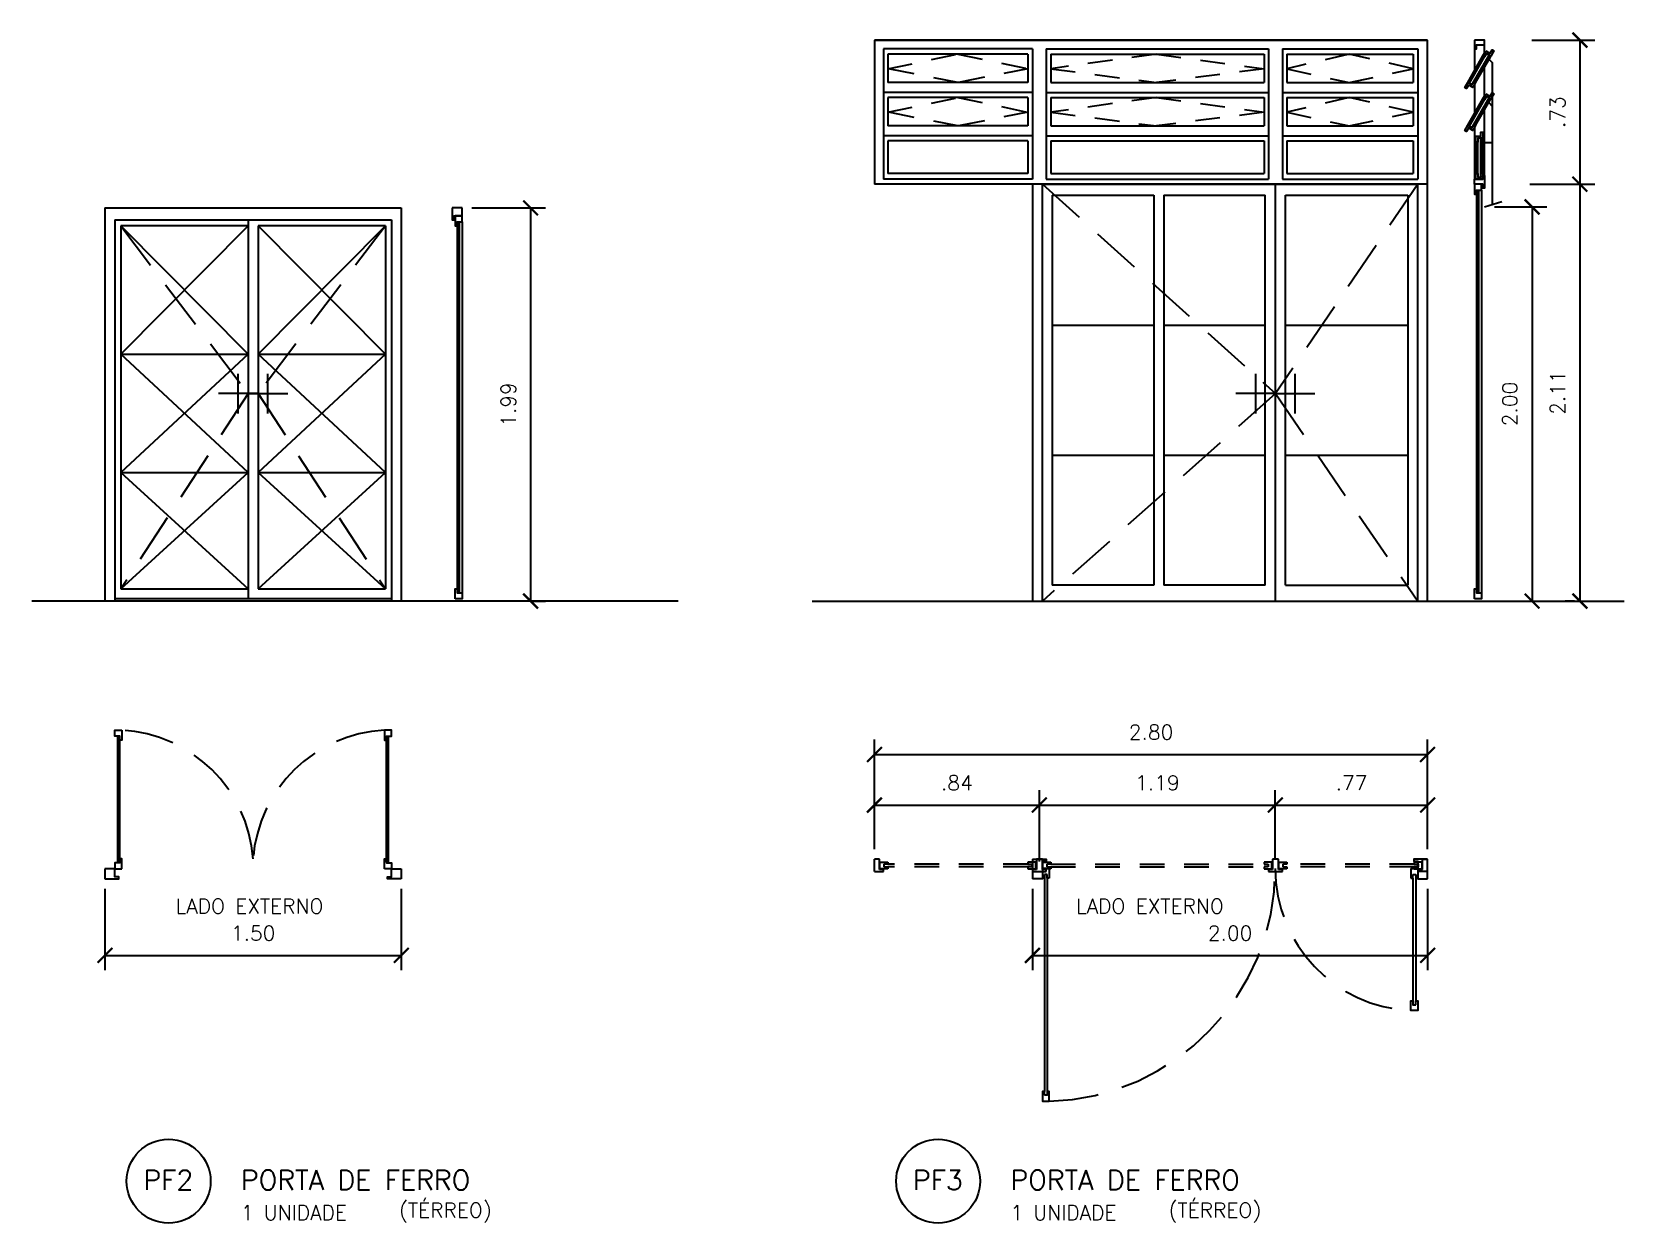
# Model space of a CAD drawing. Header units: millimetres. Extents: x 193 to 586, y 108 to 133.
# Drawn here: x 347.54 to 355.6, y 126.01 to 132.04 of the extents above; entities that cross this region are included whole.
import ezdxf

# ---------------------------------------------------------------- set-up
doc = ezdxf.new("R2010")
doc.units = ezdxf.units.MM
doc.linetypes.add('HIDDEN', pattern=[0.375, 0.25, -0.125])
for name, color, linetype in [('CAIX', 2, 'Continuous'), ('CAIXN', 7, 'Continuous'), ('COTAS', 1, 'Continuous'), ('LPROJ', 7, 'HIDDEN'), ('LVISTA01', 8, 'Continuous'), ('LVISTA02', 1, 'Continuous'), ('NOTAS', 2, 'Continuous'), ('REVEST', 2, 'Continuous')]:
    doc.layers.add(name, color=color, linetype=linetype)
doc.styles.add('100-50', font='romans.shx', dxfattribs={"height": 0.125})
doc.styles.add('60-50', font='romans.shx', dxfattribs={"height": 0.075})
doc.dimstyles.new('50', dxfattribs={"dimtxt": 0.1, "dimasz": 2.5, "dimexe": 1.25, "dimexo": 0.625, "dimgap": 0.075, "dimtad": 1, "dimzin": 0, "dimdsep": 46, "dimtxsty": '60-50', "dimcen": 2.5, "dimclrt": 3, "dimadec": 0, "dimazin": 0, "dimtfac": 1, "dimtmove": 0, "dimatfit": 3, "dimfxl": 1, "dimarcsym": 0})

msp = doc.modelspace()

# ---------------------------------------------------------------- texts
at = {"layer": 'CAIXN', "ltscale": 0.5, "char_height": 0.075, "style": '60-50'}
for s, insert, attachment_point in [('LADO EXTERNO', (348.6447, 127.6152), 5), ('LADO EXTERNO', (353.2027, 127.6152), 5), ('1 UNIDADE', (348.6014, 126.0635), 4), ('(TÉRREO)', (349.4019, 126.0635), 4), ('1 UNIDADE', (352.4966, 126.0635), 4), ('(TÉRREO)', (353.2972, 126.0635), 4)]:
    msp.add_mtext(s, dxfattribs=dict(at, insert=insert, attachment_point=attachment_point))
at = {"layer": 'CAIXN', "color": 2, "ltscale": 0.5, "char_height": 0.1, "style": '100-50'}
for s, insert, attachment_point in [('PF2', (348.2344, 126.2285), 5), ('PORTA DE FERRO', (348.6015, 126.2285), 4), ('PF3', (352.1297, 126.2285), 5), ('PORTA DE FERRO', (352.4968, 126.2285), 4)]:
    msp.add_mtext(s, dxfattribs=dict(at, insert=insert, attachment_point=attachment_point))

# ---------------------------------------------------------------- blocks, each defined once
blk = doc.blocks.new('_ARCHTICK')
at = {"color": 0, "linetype": 'ByBlock', "const_width": 0.15}
blk.add_lwpolyline([(-0.5, -0.5), (0.5, 0.5)], dxfattribs=at)
blk = doc.blocks.new('*D181')
at = {"color": 0, "linetype": 'ByBlock'}
for p, q in [((231.4666, 233.9399), (231.8381, 233.9399)), ((231.7631, 233.9399), (231.7631, 231.9498)), ((231.7752, 231.9498), (231.8381, 231.9498))]:
    blk.add_line(p, q, dxfattribs=at)
at = {"layer": 'DEFPOINTS', "color": 0, "linetype": 'ByBlock'}
for p in [(231.4166, 233.9399), (231.7252, 231.9498), (231.7631, 231.9498)]:
    blk.add_point(p, dxfattribs=at)
at = {"color": 0, "linetype": 'ByBlock', "xscale": 0.075, "yscale": 0.075, "zscale": 0.075}
for p, rotation in [((231.7631, 233.9399), 90), ((231.7631, 231.9498), 270)]:
    blk.add_blockref('_ARCHTICK', p, dxfattribs=dict(at, rotation=rotation))
at = {"color": 3, "linetype": 'ByBlock', "insert": (231.6506, 232.9448), "char_height": 0.075, "attachment_point": 5, "rotation": 90, "style": '60-50'}
blk.add_mtext('1.99', dxfattribs=at)
blk = doc.blocks.new('*D182')
at = {"color": 0, "linetype": 'ByBlock'}
for p, q in [((232.7964, 230.4937), (232.7964, 230.081)), ((234.2964, 230.4937), (234.2964, 230.081)), ((232.7964, 230.156), (234.2964, 230.156))]:
    blk.add_line(p, q, dxfattribs=at)
at = {"layer": 'DEFPOINTS', "color": 0, "linetype": 'ByBlock'}
for p in [(232.7964, 230.5437), (234.2964, 230.5437), (234.2964, 230.156)]:
    blk.add_point(p, dxfattribs=at)
at = {"color": 0, "linetype": 'ByBlock', "xscale": 0.075, "yscale": 0.075, "zscale": 0.075, "rotation": 180}
blk.add_blockref('_ARCHTICK', (232.7964, 230.156), dxfattribs=at)
at = {"color": 0, "linetype": 'ByBlock', "xscale": 0.075, "yscale": 0.075, "zscale": 0.075}
blk.add_blockref('_ARCHTICK', (234.2964, 230.156), dxfattribs=at)
at = {"color": 3, "linetype": 'ByBlock', "insert": (233.5464, 230.2685), "char_height": 0.075, "attachment_point": 5, "style": '60-50'}
blk.add_mtext('1.50', dxfattribs=at)
blk = doc.blocks.new('*D183')
at = {"color": 0, "linetype": 'ByBlock'}
for p, q in [((239.1513, 234.7898), (239.4703, 234.7898)), ((239.3953, 234.7898), (239.3953, 234.0599)), ((239.1424, 234.0599), (239.4703, 234.0599))]:
    blk.add_line(p, q, dxfattribs=at)
at = {"layer": 'DEFPOINTS', "color": 0, "linetype": 'ByBlock'}
for p in [(239.1013, 234.7898), (239.0924, 234.0599), (239.3953, 234.0599)]:
    blk.add_point(p, dxfattribs=at)
at = {"color": 0, "linetype": 'ByBlock', "xscale": 0.075, "yscale": 0.075, "zscale": 0.075}
for p, rotation in [((239.3953, 234.7898), 90), ((239.3953, 234.0599), 270)]:
    blk.add_blockref('_ARCHTICK', p, dxfattribs=dict(at, rotation=rotation))
at = {"color": 3, "linetype": 'ByBlock', "insert": (239.2828, 234.4249), "char_height": 0.075, "attachment_point": 5, "rotation": 90, "style": '60-50'}
blk.add_mtext('.73', dxfattribs=at)
blk = doc.blocks.new('*D184')
at = {"color": 0, "linetype": 'ByBlock'}
for p, q in [((239.3953, 234.0599), (239.3953, 231.9498)), ((239.3679, 231.9498), (239.3203, 231.9498))]:
    blk.add_line(p, q, dxfattribs=at)
at = {"layer": 'DEFPOINTS', "color": 0, "linetype": 'ByBlock'}
for p in [(239.0924, 234.0599), (239.3953, 231.9498), (239.4179, 231.9498)]:
    blk.add_point(p, dxfattribs=at)
at = {"color": 0, "linetype": 'ByBlock', "xscale": 0.075, "yscale": 0.075, "zscale": 0.075}
for p, rotation in [((239.3953, 234.0599), 90), ((239.3953, 231.9498), 270)]:
    blk.add_blockref('_ARCHTICK', p, dxfattribs=dict(at, rotation=rotation))
at = {"color": 3, "linetype": 'ByBlock', "insert": (239.2828, 233.0049), "char_height": 0.075, "attachment_point": 5, "rotation": 90, "style": '60-50'}
blk.add_mtext('2.11', dxfattribs=at)
blk = doc.blocks.new('*D185')
at = {"color": 0, "linetype": 'ByBlock'}
for p, q in [((239.1513, 233.9449), (239.4174, 233.9449)), ((239.3424, 233.9449), (239.3424, 231.9498)), ((239.2866, 231.9498), (239.4174, 231.9498))]:
    blk.add_line(p, q, dxfattribs=at)
at = {"layer": 'DEFPOINTS', "color": 0, "linetype": 'ByBlock'}
for p in [(239.1013, 233.9449), (239.2366, 231.9498), (239.3424, 231.9498)]:
    blk.add_point(p, dxfattribs=at)
at = {"color": 0, "linetype": 'ByBlock', "xscale": 0.075, "yscale": 0.075, "zscale": 0.075}
for p, rotation in [((239.3424, 233.9449), 90), ((239.3424, 231.9498), 270)]:
    blk.add_blockref('_ARCHTICK', p, dxfattribs=dict(at, rotation=rotation))
at = {"color": 3, "linetype": 'ByBlock', "insert": (239.2299, 232.9474), "char_height": 0.075, "attachment_point": 5, "rotation": 90, "style": '60-50'}
blk.add_mtext('2.00', dxfattribs=at)
blk = doc.blocks.new('*D186')
at = {"color": 0, "linetype": 'ByBlock'}
for p, q in [((236.8132, 230.4937), (236.8132, 230.081)), ((238.8132, 230.4937), (238.8132, 230.081)), ((236.8132, 230.156), (238.8132, 230.156))]:
    blk.add_line(p, q, dxfattribs=at)
at = {"layer": 'DEFPOINTS', "color": 0, "linetype": 'ByBlock'}
for p in [(236.8132, 230.5437), (238.8132, 230.5437), (238.8132, 230.156)]:
    blk.add_point(p, dxfattribs=at)
at = {"color": 0, "linetype": 'ByBlock', "xscale": 0.075, "yscale": 0.075, "zscale": 0.075, "rotation": 180}
blk.add_blockref('_ARCHTICK', (236.8132, 230.156), dxfattribs=at)
at = {"color": 0, "linetype": 'ByBlock', "xscale": 0.075, "yscale": 0.075, "zscale": 0.075}
blk.add_blockref('_ARCHTICK', (238.8132, 230.156), dxfattribs=at)
at = {"color": 3, "linetype": 'ByBlock', "insert": (237.8132, 230.2685), "char_height": 0.075, "attachment_point": 5, "style": '60-50'}
blk.add_mtext('2.00', dxfattribs=at)
blk = doc.blocks.new('*D187')
at = {"color": 0, "linetype": 'ByBlock'}
for p, q in [((236.0132, 230.6937), (236.0132, 230.9923)), ((236.8482, 230.631), (236.8482, 230.9923)), ((236.0132, 230.9173), (236.8482, 230.9173))]:
    blk.add_line(p, q, dxfattribs=at)
at = {"layer": 'DEFPOINTS', "color": 0, "linetype": 'ByBlock'}
for p in [(236.8482, 230.9173), (236.0132, 230.6437), (236.8482, 230.581)]:
    blk.add_point(p, dxfattribs=at)
at = {"color": 0, "linetype": 'ByBlock', "xscale": 0.075, "yscale": 0.075, "zscale": 0.075, "rotation": 180}
blk.add_blockref('_ARCHTICK', (236.0132, 230.9173), dxfattribs=at)
at = {"color": 0, "linetype": 'ByBlock', "xscale": 0.075, "yscale": 0.075, "zscale": 0.075}
blk.add_blockref('_ARCHTICK', (236.8482, 230.9173), dxfattribs=at)
at = {"color": 3, "linetype": 'ByBlock', "insert": (236.4307, 231.0298), "char_height": 0.075, "attachment_point": 5, "style": '60-50'}
blk.add_mtext('.84', dxfattribs=at)
blk = doc.blocks.new('*D188')
at = {"color": 0, "linetype": 'ByBlock'}
for p, q in [((238.0423, 230.6462), (238.0423, 230.9923)), ((236.8482, 230.9173), (238.0423, 230.9173))]:
    blk.add_line(p, q, dxfattribs=at)
at = {"layer": 'DEFPOINTS', "color": 0, "linetype": 'ByBlock'}
for p in [(238.0423, 230.9173), (236.8482, 230.581), (238.0423, 230.5962)]:
    blk.add_point(p, dxfattribs=at)
at = {"color": 0, "linetype": 'ByBlock', "xscale": 0.075, "yscale": 0.075, "zscale": 0.075, "rotation": 180}
blk.add_blockref('_ARCHTICK', (236.8482, 230.9173), dxfattribs=at)
at = {"color": 0, "linetype": 'ByBlock', "xscale": 0.075, "yscale": 0.075, "zscale": 0.075}
blk.add_blockref('_ARCHTICK', (238.0423, 230.9173), dxfattribs=at)
at = {"color": 3, "linetype": 'ByBlock', "insert": (237.4453, 231.0298), "char_height": 0.075, "attachment_point": 5, "style": '60-50'}
blk.add_mtext('1.19', dxfattribs=at)
blk = doc.blocks.new('*D189')
at = {"color": 0, "linetype": 'ByBlock'}
for p, q in [((238.8132, 230.6937), (238.8132, 230.9923)), ((238.0423, 230.9173), (238.8132, 230.9173))]:
    blk.add_line(p, q, dxfattribs=at)
at = {"layer": 'DEFPOINTS', "color": 0, "linetype": 'ByBlock'}
for p in [(238.8132, 230.9173), (238.8132, 230.6437), (238.0423, 230.5962)]:
    blk.add_point(p, dxfattribs=at)
at = {"color": 0, "linetype": 'ByBlock', "xscale": 0.075, "yscale": 0.075, "zscale": 0.075, "rotation": 180}
blk.add_blockref('_ARCHTICK', (238.0423, 230.9173), dxfattribs=at)
at = {"color": 0, "linetype": 'ByBlock', "xscale": 0.075, "yscale": 0.075, "zscale": 0.075}
blk.add_blockref('_ARCHTICK', (238.8132, 230.9173), dxfattribs=at)
at = {"color": 3, "linetype": 'ByBlock', "insert": (238.4278, 231.0298), "char_height": 0.075, "attachment_point": 5, "style": '60-50'}
blk.add_mtext('.77', dxfattribs=at)
blk = doc.blocks.new('*D190')
at = {"color": 0, "linetype": 'ByBlock'}
for p, q in [((236.0132, 230.9673), (236.0132, 231.2482)), ((238.8132, 230.9673), (238.8132, 231.2482)), ((236.0132, 231.1732), (238.8132, 231.1732))]:
    blk.add_line(p, q, dxfattribs=at)
at = {"layer": 'DEFPOINTS', "color": 0, "linetype": 'ByBlock'}
for p in [(238.8132, 231.1732), (236.0132, 230.9173), (238.8132, 230.9173)]:
    blk.add_point(p, dxfattribs=at)
at = {"color": 0, "linetype": 'ByBlock', "xscale": 0.075, "yscale": 0.075, "zscale": 0.075, "rotation": 180}
blk.add_blockref('_ARCHTICK', (236.0132, 231.1732), dxfattribs=at)
at = {"color": 0, "linetype": 'ByBlock', "xscale": 0.075, "yscale": 0.075, "zscale": 0.075}
blk.add_blockref('_ARCHTICK', (238.8132, 231.1732), dxfattribs=at)
at = {"color": 3, "linetype": 'ByBlock', "insert": (237.4132, 231.2857), "char_height": 0.075, "attachment_point": 5, "style": '60-50'}
blk.add_mtext('2.80', dxfattribs=at)

# ---------------------------------------------------------------- dimensions: what is measured, and where the dimension line sits
at = {"layer": 'COTAS'}
for base, p1, p2, override, picture, middle, set_off in [((355.3797, 131.2697), (355.0858, 131.9996), (355.0768, 131.2697), {"dimasz": 0.075, "dimexe": 0.075, "dimexo": 0.05, "dimzin": 4, "dimblk1": 'ARCHTICK', "dimblk2": 'ARCHTICK', "dimsah": 1, "dimtmove": 2}, '*D183', (355.2672, 131.6347), (115.9844, -102.7902)), ((355.3797, 129.1596), (355.0768, 131.2697), (355.4024, 129.1596), {"dimasz": 0.075, "dimexe": 0.075, "dimexo": 0.05, "dimzin": 4, "dimblk1": 'ARCHTICK', "dimblk2": 'ARCHTICK', "dimsah": 1, "dimse1": 1, "dimtmove": 2}, '*D184', (355.2672, 130.2147), (115.9844, -102.7902)), ((350.0679, 129.1596), (349.7213, 131.1496), (350.0299, 129.1596), {"dimasz": 0.075, "dimexe": 0.075, "dimexo": 0.05, "dimzin": 4, "dimblk1": 'ARCHTICK', "dimblk2": 'ARCHTICK', "dimsah": 1, "dimtmove": 2}, '*D181', (349.9554, 130.1546), (118.3047, -102.7902)), ((355.1378, 129.1596), (354.8968, 131.1547), (355.032, 129.1596), {"dimasz": 0.075, "dimexe": 0.075, "dimexo": 0.05, "dimzin": 4, "dimblk1": 'ARCHTICK', "dimblk2": 'ARCHTICK', "dimsah": 1, "dimtmove": 2}, '*D185', (355.0253, 130.1572), (115.7955, -102.7902))]:
    dim = msp.add_linear_dim(base=base, p1=p1, p2=p2, angle=90, dimstyle='50', override=override, dxfattribs=at)
    dim.commit()
    dim.dimension.update_dxf_attribs({"geometry": picture, "text_midpoint": middle, "insert": set_off})
for base, p1, p2, override, picture, middle, set_off in [((354.6086, 128.383), (351.8086, 128.1271), (354.6086, 128.1271), {"dimasz": 0.075, "dimexe": 0.075, "dimexo": 0.05, "dimzin": 4, "dimblk1": 'ARCHTICK', "dimblk2": 'ARCHTICK', "dimsah": 1, "dimtmove": 2}, '*D190', (353.2086, 128.4955), (115.7955, -102.7902)), ((352.643648547, 128.1270717985), (351.808648547, 127.8534803454), (352.643648547, 127.7907758538), {"dimasz": 0.075, "dimexe": 0.075, "dimexo": 0.05, "dimzin": 4, "dimblk1": 'ARCHTICK', "dimblk2": 'ARCHTICK', "dimsah": 1, "dimtmove": 2}, '*D187', (352.226148547, 128.2395717985), (115.7954642319, -102.7902161442)), ((353.8378, 128.1271), (352.6436, 127.7908), (353.8378, 127.806), {"dimasz": 0.075, "dimexe": 0.075, "dimexo": 0.05, "dimzin": 4, "dimblk1": 'ARCHTICK', "dimblk2": 'ARCHTICK', "dimsah": 1, "dimse1": 1, "dimtmove": 2}, '*D188', (353.2407, 128.2396), (115.7955, -102.7902)), ((354.6086, 128.1271), (353.8378, 127.806), (354.6086, 127.8535), {"dimasz": 0.075, "dimexe": 0.075, "dimexo": 0.05, "dimzin": 4, "dimblk1": 'ARCHTICK', "dimblk2": 'ARCHTICK', "dimsah": 1, "dimse1": 1, "dimtmove": 2}, '*D189', (354.2232, 128.2396), (115.7955, -102.7902)), ((354.6086, 127.3658), (352.6086, 127.7535), (354.6086, 127.7535), {"dimasz": 0.075, "dimexe": 0.075, "dimexo": 0.05, "dimzin": 4, "dimblk1": 'ARCHTICK', "dimblk2": 'ARCHTICK', "dimsah": 1, "dimtmove": 2}, '*D186', (353.6086, 127.4783), (115.7955, -102.7902))]:
    dim = msp.add_linear_dim(base=base, p1=p1, p2=p2, dimstyle='50', override=override, dxfattribs=at)
    dim.commit()
    dim.dimension.update_dxf_attribs({"geometry": picture, "text_midpoint": middle, "insert": set_off})
dim = msp.add_aligned_dim(p1=(347.9134, 127.7535), p2=(349.4134, 127.7535), distance=-0.3877, dimstyle='50', override={"dimasz": 0.075, "dimexe": 0.075, "dimexo": 0.05, "dimzin": 4, "dimblk1": 'ARCHTICK', "dimblk2": 'ARCHTICK', "dimsah": 1, "dimtmove": 2}, dxfattribs=at)
dim.commit()
dim.dimension.update_dxf_attribs({"geometry": '*D182', "text_midpoint": (348.6634, 127.4783), "insert": (115.117, -102.7902)})

# ---------------------------------------------------------------- linework, layer by layer
at = {"layer": 'CAIX', "color": 1}
for p, q in [((354.8117, 131.7855), (354.8887, 131.9189)), ((354.852, 131.7853), (354.929, 131.9187)), ((354.8117, 131.568), (354.8887, 131.7014)), ((354.852, 131.5678), (354.929, 131.7013)), ((354.8528, 131.3247), (354.8528, 131.483)), ((354.8878, 131.3247), (354.8878, 131.503))]:
    msp.add_line(p, q, dxfattribs=at)
at = {"layer": 'CAIX'}
for p, q in [((354.8203, 131.7805), (354.8973, 131.9139)), ((354.8433, 131.7903), (354.9203, 131.9237)), ((354.9194, 131.902), (354.9362, 131.8852)), ((354.9362, 131.8852), (354.9362, 131.7317)), ((354.9362, 131.7137), (354.9362, 131.1667)), ((354.8203, 131.563), (354.8973, 131.6964)), ((354.8433, 131.5728), (354.9203, 131.7063)), ((354.9184, 131.683), (354.9362, 131.6652)), ((354.8628, 131.3247), (354.8628, 131.483)), ((354.8778, 131.3247), (354.8778, 131.503)), ((354.8878, 131.4809), (354.9362, 131.4809)), ((354.8558, 131.2372), (354.8558, 129.2209)), ((354.8658, 131.2397), (354.8658, 129.2009)), ((349.7213, 131.1496), (349.6703, 131.1496)), ((354.8968, 131.1547), (354.9851, 131.1817)), ((349.6963, 131.0771), (349.6963, 129.2209)), ((349.7063, 131.0796), (349.7063, 129.2009)), ((347.9784, 127.8345), (347.9784, 128.4754)), ((347.9884, 127.837), (347.9884, 128.4554)), ((349.3384, 127.837), (349.3384, 128.4554)), ((349.3484, 127.8345), (349.3484, 128.4754)), ((352.6086, 127.8535), (352.6086, 127.7535)), ((352.6586, 127.806), (352.6586, 127.841)), ((354.5586, 127.806), (354.5586, 127.841)), ((354.6086, 127.7535), (354.6086, 127.8535)), ((347.9134, 127.8045), (347.9134, 127.7535)), ((349.4134, 127.8045), (349.4134, 127.7535)), ((352.6936, 127.806), (352.6586, 127.806)), ((352.6686, 127.776), (352.6686, 127.756)), ((352.6836, 127.776), (352.6686, 127.776)), ((352.6836, 127.756), (352.6836, 127.776)), ((352.6936, 127.806), (352.6936, 127.756)), ((354.5236, 127.806), (354.5236, 127.756)), ((354.5236, 127.806), (354.5586, 127.806)), ((354.5336, 127.756), (354.5336, 127.776)), ((354.5336, 127.776), (354.5486, 127.776)), ((354.5486, 127.776), (354.5486, 127.756)), ((352.6686, 127.756), (352.6586, 127.756)), ((352.6686, 127.756), (352.6686, 126.6774)), ((352.6836, 127.756), (352.6836, 126.6774)), ((352.6936, 127.756), (352.6836, 127.756)), ((354.5236, 127.756), (354.5336, 127.756)), ((354.5336, 127.756), (354.5336, 127.136)), ((354.5486, 127.756), (354.5486, 127.136)), ((354.5486, 127.756), (354.5586, 127.756))]:
    msp.add_line(p, q, dxfattribs=at)
for points in [[(354.8468, 131.9996), (354.8468, 131.9546), (354.8568, 131.9546), (354.8568, 131.9746), (354.8968, 131.9746), (354.8968, 131.9996)], [(354.8458, 131.2697), (354.8458, 131.2197), (354.8558, 131.2197), (354.8558, 131.2397), (354.8708, 131.2397), (354.8708, 131.2397), (354.8808, 131.2397), (354.8808, 131.2697)], [(349.6863, 131.1096), (349.6863, 131.0596), (349.6963, 131.0596), (349.6963, 131.0796), (349.7113, 131.0796), (349.7113, 131.0796), (349.7213, 131.0796), (349.7213, 131.1096)], [(349.6863, 129.1709), (349.6863, 129.2209), (349.6963, 129.2209), (349.6963, 129.2009), (349.7113, 129.2009), (349.7113, 129.2009), (349.7213, 129.2009), (349.7213, 129.1709)], [(354.8458, 129.1709), (354.8458, 129.2209), (354.8558, 129.2209), (354.8558, 129.2009), (354.8708, 129.2009), (354.8708, 129.2009), (354.8808, 129.2009), (354.8808, 129.1709)], [(347.9984, 128.5054), (347.9984, 128.4554), (347.9884, 128.4554), (347.9884, 128.4754), (347.9734, 128.4754), (347.9734, 128.4754), (347.9634, 128.4754), (347.9634, 128.5054)], [(349.3284, 128.5054), (349.3284, 128.4554), (349.3384, 128.4554), (349.3384, 128.4754), (349.3534, 128.4754), (349.3534, 128.4754), (349.3634, 128.4754), (349.3634, 128.5054)], [(347.9984, 127.8045), (347.9984, 127.8545), (347.9884, 127.8545), (347.9884, 127.8345), (347.9734, 127.8345), (347.9734, 127.8345), (347.9634, 127.8345), (347.9634, 127.8045)], [(349.3284, 127.8045), (349.3284, 127.8545), (349.3384, 127.8545), (349.3384, 127.8345), (349.3534, 127.8345), (349.3534, 127.8345), (349.3634, 127.8345), (349.3634, 127.8045)], [(354.5486, 127.116), (354.5486, 127.136), (354.5586, 127.136), (354.5586, 127.086), (354.5236, 127.086), (354.5236, 127.136), (354.5336, 127.136), (354.5336, 127.116)], [(352.6686, 126.6574), (352.6686, 126.6774), (352.6586, 126.6774), (352.6586, 126.6274), (352.6936, 126.6274), (352.6936, 126.6774), (352.6836, 126.6774), (352.6836, 126.6574)]]:
    msp.add_lwpolyline(points, close=True, dxfattribs=at)
for points in [[(354.9037, 131.9449), (354.9123, 131.9399), (354.9123, 131.9399), (354.9253, 131.9324), (354.9353, 131.9497), (354.944, 131.9447), (354.929, 131.9187), (354.9073, 131.9312), (354.8973, 131.9139), (354.8887, 131.9189), (354.9037, 131.9449)], [(354.8117, 131.7855), (354.8203, 131.7805), (354.8203, 131.7805), (354.8333, 131.773), (354.8433, 131.7903), (354.852, 131.7853), (354.837, 131.7593), (354.8153, 131.7718), (354.8053, 131.7545), (354.7967, 131.7595), (354.8117, 131.7855)], [(354.9037, 131.7274), (354.9123, 131.7224), (354.9123, 131.7224), (354.9253, 131.7149), (354.9353, 131.7322), (354.944, 131.7272), (354.929, 131.7013), (354.9073, 131.7138), (354.8973, 131.6964), (354.8887, 131.7014), (354.9037, 131.7274)], [(354.8117, 131.568), (354.8203, 131.563), (354.8203, 131.563), (354.8333, 131.5555), (354.8433, 131.5728), (354.852, 131.5678), (354.837, 131.5419), (354.8153, 131.5544), (354.8053, 131.537), (354.7967, 131.542), (354.8117, 131.568)], [(354.8528, 131.513), (354.8628, 131.513), (354.8628, 131.513), (354.8778, 131.513), (354.8778, 131.533), (354.8878, 131.533), (354.8878, 131.503), (354.8628, 131.503), (354.8628, 131.483), (354.8528, 131.483), (354.8528, 131.513)], [(354.8968, 131.3147), (354.8968, 131.2497), (354.8878, 131.2497), (354.8878, 131.2697), (354.8458, 131.2697), (354.8458, 131.2947), (354.8878, 131.2947), (354.8878, 131.3147), (354.8968, 131.3147)], [(354.8878, 131.3247), (354.8878, 131.2947), (354.8528, 131.2947), (354.8528, 131.3247), (354.8628, 131.3247), (354.8628, 131.3047), (354.8778, 131.3047), (354.8778, 131.3247), (354.8878, 131.3247)], [(349.6703, 131.1496), (349.6703, 131.0896), (349.6803, 131.0896), (349.6803, 131.1096), (349.7213, 131.1096), (349.7213, 131.1496)], [(352.6086, 127.8535), (352.6786, 127.8535), (352.6786, 127.8435), (352.6586, 127.8435), (352.6586, 127.7535), (352.6086, 127.7535)], [(354.6086, 127.8535), (354.5386, 127.8535), (354.5386, 127.8435), (354.5586, 127.8435), (354.5586, 127.7535), (354.6086, 127.7535)], [(347.9134, 127.7535), (347.9834, 127.7535), (347.9834, 127.7635), (347.9634, 127.7635), (347.9634, 127.8045), (347.9134, 127.8045)], [(349.4134, 127.7535), (349.3434, 127.7535), (349.3434, 127.7635), (349.3634, 127.7635), (349.3634, 127.8045), (349.4134, 127.8045)]]:
    msp.add_lwpolyline(points, dxfattribs=at)
at = {"layer": 'CAIX', "color": 8, "linetype": 'HIDDEN'}
for centre, radius, start, end in [((347.9634, 127.8045), 0.7018, 4.08559, 87.14131), ((349.3634, 127.8045), 0.7018, 92.85869, 175.91441), ((352.6586, 127.806), 1.1791, 271.70093, 360), ((354.5586, 127.806), 0.7209, 180, 267.21698)]:
    msp.add_arc(centre, radius, start, end, dxfattribs=at)
at = {"layer": 'CAIXN', "color": 8, "ltscale": 0.5}
for centre in [(348.2355, 126.2228), (352.1308, 126.2228)]:
    msp.add_circle(centre, 0.2125, dxfattribs=at)
at = {"layer": 'COTAS'}
for p, q in [((352.6086, 131.2697), (352.6086, 129.1596)), ((352.6586, 129.1596), (352.6586, 131.2697)), ((352.6586, 131.2697), (354.5586, 131.2697)), ((354.5586, 129.1596), (354.5586, 131.2697))]:
    msp.add_line(p, q, dxfattribs=at)
at = {"layer": 'LPROJ', "ltscale": 0.5}
for p, q in [((351.8764, 131.8542), (352.2311, 131.9287)), ((352.2311, 131.9287), (352.5859, 131.8542)), ((353.2361, 131.9287), (352.7014, 131.8542)), ((353.2361, 131.9287), (353.7809, 131.8542)), ((354.2111, 131.9287), (353.8964, 131.8542)), ((354.5359, 131.8542), (354.2111, 131.9287)), ((352.2311, 131.7846), (351.8764, 131.8542)), ((352.5859, 131.8542), (352.2311, 131.7846)), ((352.7014, 131.8542), (353.2361, 131.7846)), ((353.7809, 131.8542), (353.2361, 131.7846)), ((353.8964, 131.8542), (354.2111, 131.7846)), ((354.2111, 131.7846), (354.5359, 131.8542)), ((351.8764, 131.6342), (352.2311, 131.7087)), ((352.2311, 131.5646), (351.8764, 131.6342)), ((352.2311, 131.7087), (352.5859, 131.6342)), ((352.5859, 131.6342), (352.2311, 131.5646)), ((353.2361, 131.7087), (352.7014, 131.6342)), ((352.7014, 131.6342), (353.2361, 131.5646)), ((353.2361, 131.7087), (353.7809, 131.6342)), ((353.7809, 131.6342), (353.2361, 131.5646)), ((354.2111, 131.7087), (353.8964, 131.6342)), ((353.8964, 131.6342), (354.2111, 131.5646)), ((354.5359, 131.6342), (354.2111, 131.7087)), ((354.2111, 131.5646), (354.5359, 131.6342)), ((351.8086, 127.7908), (351.8086, 127.8535)), ((352.5859, 127.8283), (351.8764, 127.8283)), ((352.5859, 127.8133), (351.8764, 127.8133)), ((352.7014, 127.8283), (353.7809, 127.8283)), ((352.7014, 127.8133), (353.7809, 127.8133)), ((354.541, 127.8283), (353.8964, 127.8283)), ((354.541, 127.8133), (353.8964, 127.8133))]:
    msp.add_line(p, q, dxfattribs=at)
at = {"layer": 'LPROJ'}
for p, q in [((352.6586, 131.2697), (353.8386, 130.2096)), ((354.5586, 131.2697), (353.8386, 130.2096)), ((347.9934, 131.0594), (348.6384, 130.2096)), ((349.3334, 131.0594), (348.6884, 130.2096)), ((348.6384, 130.2096), (347.9934, 129.2209)), ((348.6884, 130.2096), (349.3334, 129.2209)), ((353.8386, 130.2096), (352.6586, 129.1596)), ((353.8386, 130.2096), (354.5586, 129.1596))]:
    msp.add_line(p, q, dxfattribs=at)
at = {"layer": 'LPROJ', "ltscale": 0.5}
for points in [[(351.8086, 127.7908), (351.8536, 127.7908), (351.8536, 127.8008), (351.8336, 127.8008), (351.8336, 127.8535), (351.8086, 127.8535)], [(352.6086, 127.8008), (352.6086, 127.7908), (352.6786, 127.7908), (352.6786, 127.8008), (352.6586, 127.8008), (352.6586, 127.8535), (352.6286, 127.8535), (352.6286, 127.8008), (352.6086, 127.8008)], [(353.8036, 127.8008), (353.8036, 127.7908), (353.8736, 127.7908), (353.8736, 127.8008), (353.8536, 127.8008), (353.8536, 127.8535), (353.8236, 127.8535), (353.8236, 127.8008), (353.8036, 127.8008)], [(354.6086, 127.7908), (354.5636, 127.7908), (354.5636, 127.8008), (354.5836, 127.8008), (354.5836, 127.8535), (354.6086, 127.8535)]]:
    msp.add_lwpolyline(points, dxfattribs=at)
for points in [[(351.8364, 127.8383), (351.8764, 127.8383), (351.8764, 127.8283), (351.8564, 127.8283), (351.8564, 127.8133), (351.8764, 127.8133), (351.8764, 127.8033), (351.8364, 127.8033)], [(352.6259, 127.8383), (352.5859, 127.8383), (352.5859, 127.8283), (352.6059, 127.8283), (352.6059, 127.8133), (352.5859, 127.8133), (352.5859, 127.8033), (352.6259, 127.8033)], [(352.6614, 127.8383), (352.7014, 127.8383), (352.7014, 127.8283), (352.6814, 127.8283), (352.6814, 127.8133), (352.7014, 127.8133), (352.7014, 127.8033), (352.6614, 127.8033)], [(353.8209, 127.8383), (353.7809, 127.8383), (353.7809, 127.8283), (353.8009, 127.8283), (353.8009, 127.8133), (353.7809, 127.8133), (353.7809, 127.8033), (353.8209, 127.8033)], [(353.8564, 127.8383), (353.8964, 127.8383), (353.8964, 127.8283), (353.8764, 127.8283), (353.8764, 127.8133), (353.8964, 127.8133), (353.8964, 127.8033), (353.8564, 127.8033)], [(354.581, 127.8383), (354.541, 127.8383), (354.541, 127.8283), (354.561, 127.8283), (354.561, 127.8133), (354.541, 127.8133), (354.541, 127.8033), (354.581, 127.8033)]]:
    msp.add_lwpolyline(points, close=True, dxfattribs=at)
at = {"layer": 'LVISTA01'}
for p, q in [((351.8764, 131.9287), (351.8764, 131.7846)), ((352.5859, 131.9287), (351.8764, 131.9287)), ((352.5859, 131.9287), (352.5859, 131.7846)), ((352.7014, 131.9287), (353.7809, 131.9287)), ((352.7014, 131.9287), (352.7014, 131.7846)), ((353.7809, 131.9287), (353.7809, 131.7846)), ((353.8964, 131.9287), (354.5359, 131.9287)), ((353.8964, 131.9287), (353.8964, 131.7846)), ((354.5359, 131.9287), (354.5359, 131.7846)), ((352.6086, 131.7346), (351.8536, 131.7346)), ((352.5859, 131.7846), (351.8764, 131.7846)), ((352.6786, 131.7346), (353.8036, 131.7346)), ((352.7014, 131.7846), (353.7809, 131.7846)), ((353.8736, 131.7346), (354.5586, 131.7346)), ((353.8964, 131.7846), (354.5359, 131.7846)), ((352.5859, 131.7087), (351.8764, 131.7087)), ((351.8764, 131.7087), (351.8764, 131.5646)), ((352.5859, 131.7087), (352.5859, 131.5646)), ((352.7014, 131.7087), (353.7809, 131.7087)), ((352.7014, 131.7087), (352.7014, 131.5646)), ((353.7809, 131.7087), (353.7809, 131.5646)), ((353.8964, 131.7087), (354.5359, 131.7087)), ((353.8964, 131.7087), (353.8964, 131.5646)), ((354.5359, 131.7087), (354.5359, 131.5646)), ((352.5859, 131.5646), (351.8764, 131.5646)), ((352.7014, 131.5646), (353.7809, 131.5646)), ((353.8964, 131.5646), (354.5359, 131.5646)), ((352.6086, 131.5146), (351.8536, 131.5146)), ((352.5859, 131.4887), (351.8764, 131.4887)), ((351.8764, 131.4887), (351.8764, 131.3247)), ((352.5859, 131.4887), (352.5859, 131.3247)), ((352.6786, 131.5146), (353.8036, 131.5146)), ((352.7014, 131.4887), (353.7809, 131.4887)), ((352.7014, 131.4887), (352.7014, 131.3247)), ((353.7809, 131.4887), (353.7809, 131.3247)), ((353.8736, 131.5146), (354.5586, 131.5146)), ((353.8964, 131.4887), (354.5359, 131.4887)), ((353.8964, 131.4887), (353.8964, 131.3247)), ((354.5359, 131.4887), (354.5359, 131.3247)), ((352.5859, 131.3247), (351.8764, 131.3247)), ((352.7014, 131.3247), (353.7809, 131.3247)), ((353.8964, 131.3247), (354.5359, 131.3247)), ((353.8386, 129.1596), (353.8386, 131.2697)), ((352.7086, 131.2137), (353.223, 131.2137)), ((352.7086, 131.2137), (352.7086, 129.2396)), ((353.223, 131.2137), (353.223, 129.2396)), ((353.273, 131.2137), (353.273, 129.2396)), ((353.273, 131.2137), (353.7873, 131.2137)), ((353.7873, 129.2396), (353.7873, 131.2137)), ((353.8886, 129.2396), (353.8886, 131.2137)), ((353.8886, 131.2137), (354.5086, 131.2137)), ((354.5086, 131.2137), (354.5086, 129.2396)), ((347.9634, 131.0896), (349.3634, 131.0896)), ((347.9634, 131.0896), (347.9634, 129.1596)), ((348.6384, 131.0896), (348.6384, 129.1709)), ((349.3634, 131.0896), (349.3634, 129.1596)), ((347.9934, 130.4096), (348.6384, 131.0596)), ((348.6384, 131.0596), (347.9934, 131.0596)), ((347.9934, 131.0594), (348.6384, 130.4096)), ((347.9934, 131.0594), (347.9934, 129.2209)), ((348.6884, 131.0596), (349.3334, 130.4096)), ((348.6884, 131.0596), (348.6884, 129.2209)), ((349.3334, 131.0596), (348.6884, 131.0596)), ((348.6884, 130.4096), (349.3334, 131.0594)), ((349.3334, 131.0594), (349.3334, 129.2209)), ((352.7086, 130.5557), (353.223, 130.5557)), ((353.273, 130.5557), (353.7873, 130.5557)), ((353.8886, 130.5557), (354.5086, 130.5557)), ((348.6384, 130.4096), (347.9934, 129.8096)), ((348.6384, 129.8096), (347.9934, 130.4096)), ((347.9934, 130.4096), (348.6384, 130.4096)), ((349.3334, 130.4096), (348.6884, 129.8096)), ((349.3334, 129.8096), (348.6884, 130.4096)), ((348.6884, 130.4096), (349.3334, 130.4096)), ((352.7086, 129.8977), (353.223, 129.8977)), ((353.273, 129.8977), (353.7873, 129.8977)), ((353.8886, 129.8977), (354.5086, 129.8977)), ((347.9934, 129.8096), (348.6384, 129.2209)), ((347.9934, 129.2209), (348.6384, 129.8096)), ((347.9934, 129.8096), (348.6384, 129.8096)), ((348.6884, 129.8096), (349.3334, 129.2209)), ((348.6884, 129.2209), (349.3334, 129.8096)), ((348.6884, 129.8096), (349.3334, 129.8096)), ((347.9934, 129.2209), (348.6384, 129.2209)), ((348.6884, 129.2209), (349.3334, 129.2209)), ((353.223, 129.2396), (352.7086, 129.2396)), ((353.7873, 129.2396), (353.273, 129.2396)), ((353.8886, 129.2396), (354.5086, 129.2396)), ((349.3634, 129.1709), (347.9634, 129.1709))]:
    msp.add_line(p, q, dxfattribs=at)
at = {"layer": 'LVISTA02'}
for p, q in [((351.8086, 131.9996), (354.6086, 131.9996)), ((351.8086, 131.9996), (351.8086, 131.2697)), ((354.6086, 131.9996), (351.8086, 131.9996)), ((351.8536, 131.9556), (351.8536, 131.2947)), ((352.6086, 131.9556), (351.8536, 131.9556)), ((352.6086, 131.9556), (352.6086, 131.2947)), ((352.6786, 131.9556), (352.6786, 131.2947)), ((352.6786, 131.9556), (353.8036, 131.9556)), ((353.8036, 131.9556), (353.8036, 131.2947)), ((353.8736, 131.9556), (354.5586, 131.9556)), ((353.8736, 131.9556), (353.8736, 131.2947)), ((354.5586, 131.9556), (354.5586, 131.2947)), ((354.6086, 129.1596), (354.6086, 131.9996)), ((354.8468, 131.9546), (354.8468, 131.8509)), ((354.8468, 131.9546), (354.8468, 131.8463)), ((354.8968, 131.933), (354.8968, 131.9746)), ((354.8968, 131.7155), (354.8968, 131.863)), ((354.8468, 131.7763), (354.8468, 131.6289)), ((354.8968, 131.3147), (354.8968, 131.6455)), ((354.8468, 131.5589), (354.8468, 131.2947)), ((354.6086, 131.2697), (351.8086, 131.2697)), ((352.6086, 131.2947), (351.8536, 131.2947)), ((352.6786, 131.2947), (353.8036, 131.2947)), ((353.8736, 131.2947), (354.5586, 131.2947)), ((354.8808, 131.2397), (354.8808, 129.2009)), ((347.9134, 131.1496), (349.4134, 131.1496)), ((347.9134, 131.1496), (347.9134, 129.1596)), ((349.4134, 131.1496), (349.4134, 129.1596)), ((349.7213, 131.0796), (349.7213, 129.2009))]:
    msp.add_line(p, q, dxfattribs=at)
at = {"layer": 'NOTAS'}
for p, q in [((348.5884, 130.1096), (348.5884, 130.3096)), ((348.7384, 130.1096), (348.7384, 130.3096)), ((353.7386, 130.1096), (353.7386, 130.3096)), ((353.9386, 130.1096), (353.9386, 130.3096)), ((348.6884, 130.2096), (348.4884, 130.2096)), ((348.6384, 130.2096), (348.8384, 130.2096)), ((353.8386, 130.2096), (353.6386, 130.2096)), ((353.8386, 130.2096), (354.0386, 130.2096))]:
    msp.add_line(p, q, dxfattribs=at)
at = {"layer": 'REVEST'}
for p, q in [((350.815, 129.1596), (347.5432, 129.1596)), ((351.4935, 129.1596), (355.6038, 129.1596))]:
    msp.add_line(p, q, dxfattribs=at)

msp.set_redraw_order([(e.dxf.handle, doc.entitydb.next_handle()) for e in msp.query("TEXT MTEXT ATTDEF DIMENSION ARC_DIMENSION")])  # texts and dimensions are drawn at this point

doc.saveas('drawing.dxf')
